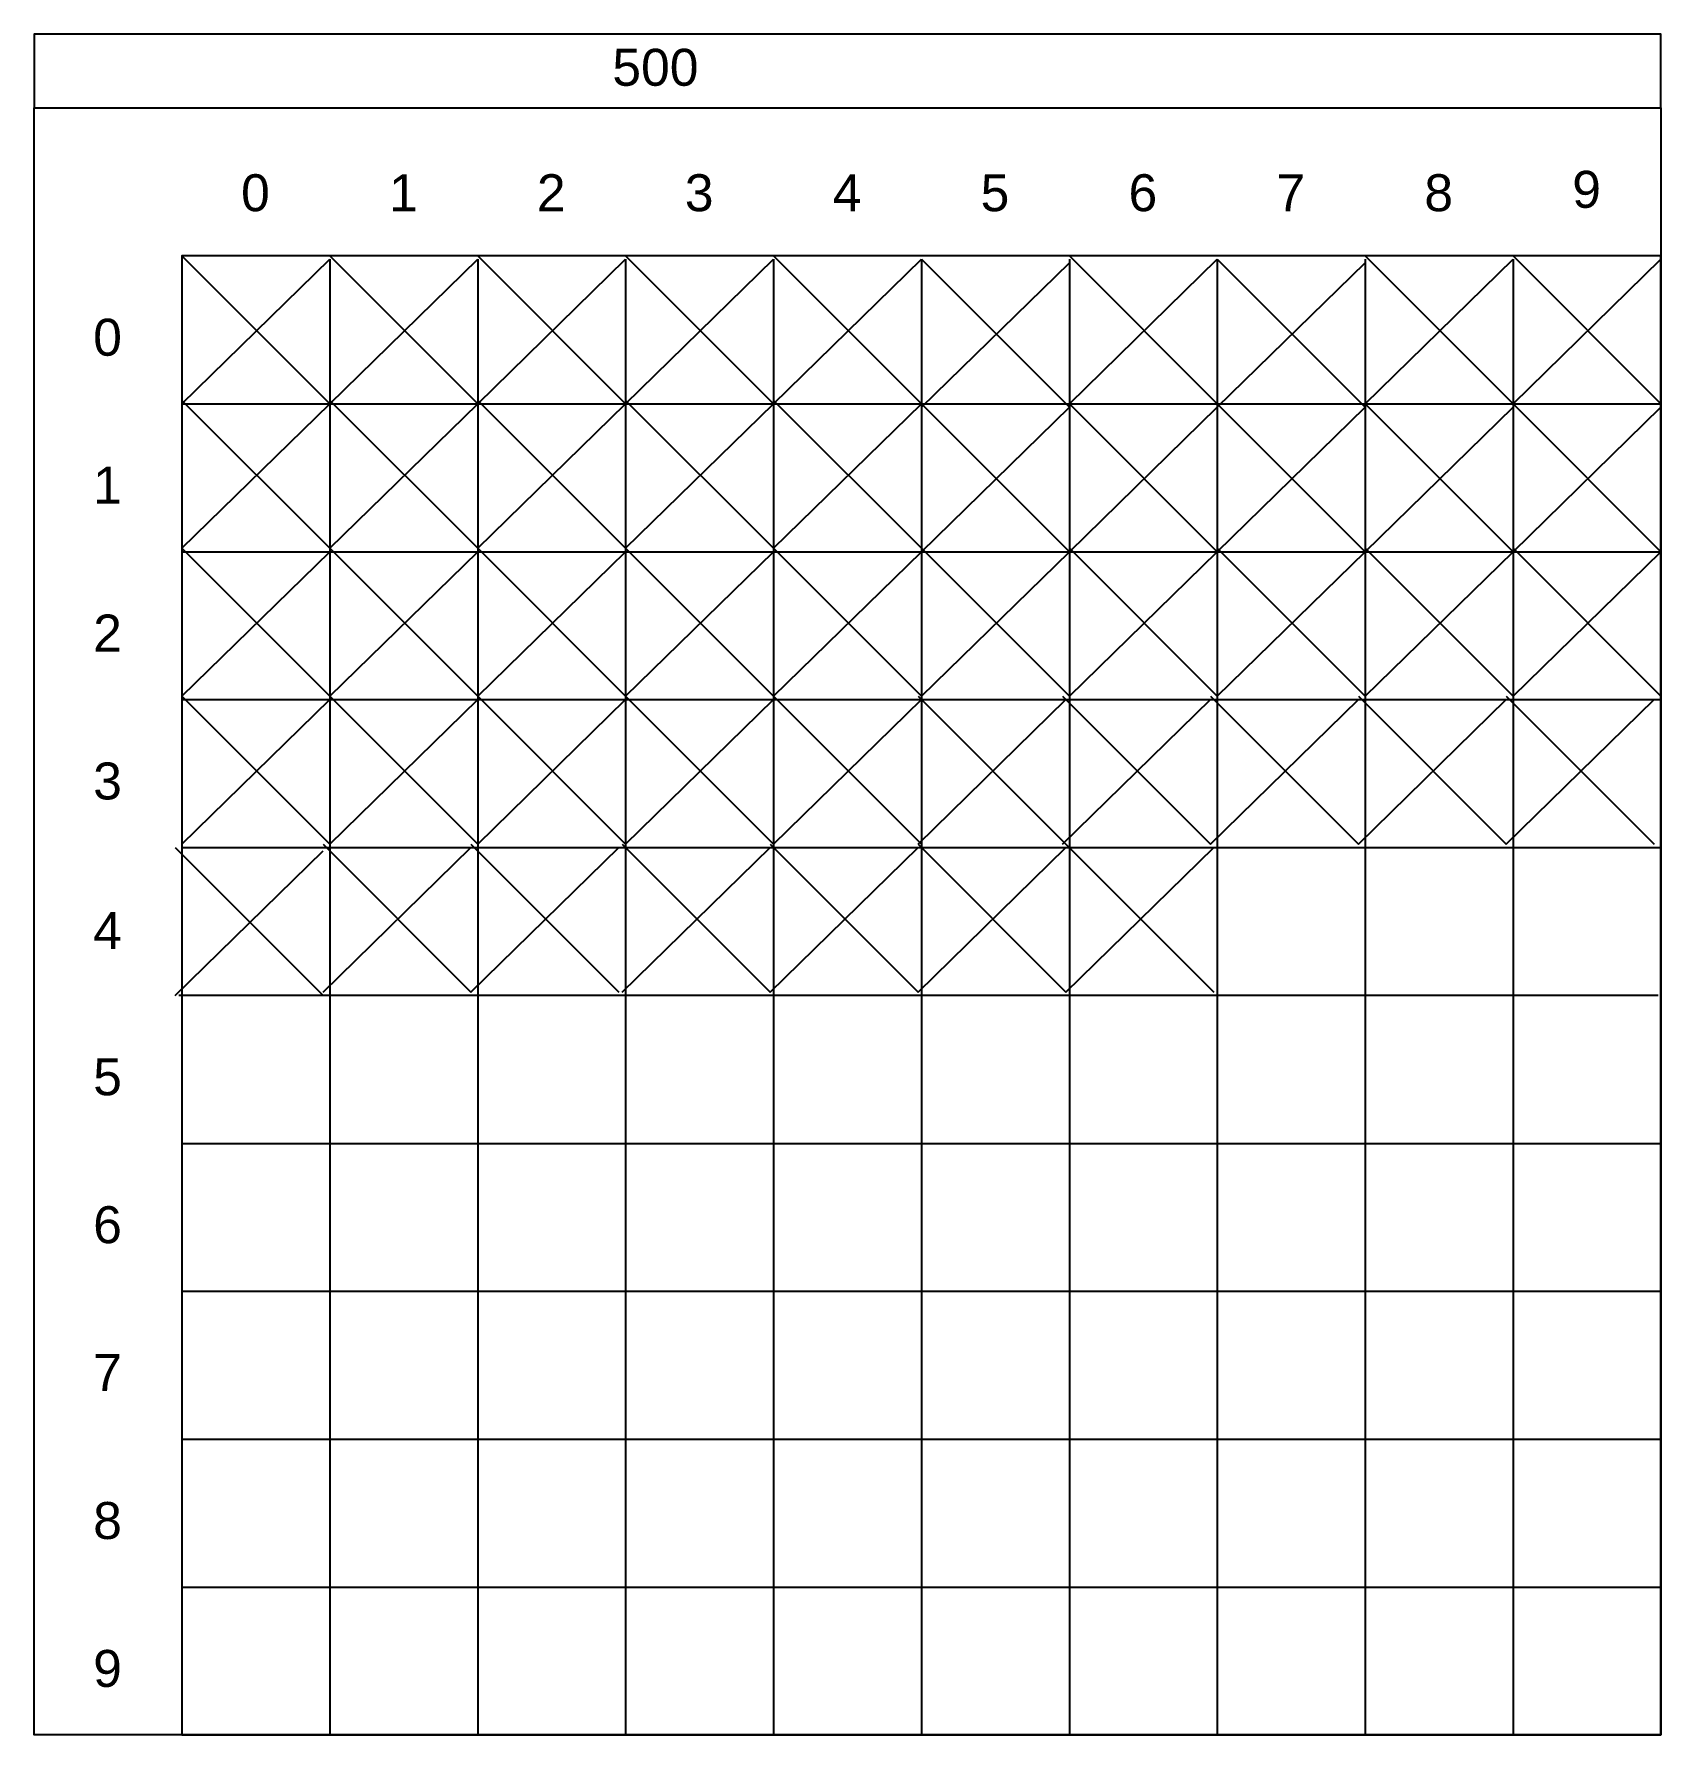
# Model space of a CAD drawing. Header units: millimetres. Extents: x 18058 to 21085, y 38505 to 40700.
# Drawn here: x 18832 to 18942, y 39760 to 39875 of the extents above; entities that cross this region are included whole.
import ezdxf

# ---------------------------------------------------------------- set-up
doc = ezdxf.new("R2010")
doc.units = ezdxf.units.MM
doc.layers.add('Маркировка', color=7, linetype='Continuous', lineweight=25)
doc.layers.add('Элементы', color=7, linetype='Continuous', lineweight=25)
doc.styles.get("Standard").update_dxf_attribs({"font": 'arial.ttf'})

msp = doc.modelspace()

# ---------------------------------------------------------------- texts
at = {"layer": 'Маркировка'}
for s, p in [('500', (18871.1, 39871.5)), ('0', (18846, 39863.02)), ('1', (18856, 39863.02)), ('2', (18866, 39863.02)), ('3', (18876, 39863.02)), ('4', (18886, 39863.02)), ('5', (18896, 39863.02)), ('6', (18906, 39863.02)), ('7', (18916, 39863.02)), ('8', (18926, 39863.02)), ('9', (18936, 39863.25)), ('0', (18836, 39853.25)), ('1', (18836, 39843.25)), ('2', (18836, 39833.25)), ('3', (18836, 39823.25)), ('4', (18836, 39813.14)), ('5', (18836, 39803.25)), ('6', (18836, 39793.25)), ('7', (18836, 39783.25)), ('8', (18836, 39773.25)), ('9', (18836, 39763.25))]:
    msp.add_text(s, height=2.5, dxfattribs=at).set_placement(p)

# ---------------------------------------------------------------- linework, layer by layer
at = {"layer": 'Элементы'}
for p, q in [((18842, 39860), (18852, 39850)), ((18842, 39850), (18852, 39859.77)), ((18852, 39860), (18862, 39850)), ((18852, 39859.77), (18852, 39760)), ((18852, 39850), (18862, 39859.77)), ((18862, 39860), (18872, 39850)), ((18862, 39859.77), (18862, 39760)), ((18862, 39850), (18872, 39859.77)), ((18872, 39860), (18882, 39850)), ((18872, 39859.77), (18872, 39760)), ((18872, 39850), (18882, 39859.77)), ((18882, 39860), (18892, 39850)), ((18882, 39859.77), (18882, 39760)), ((18882, 39850), (18892, 39859.77)), ((18892, 39859.77), (18892, 39760)), ((18892, 39859.77), (18902, 39849.77)), ((18892, 39849.77), (18902, 39859.54)), ((18902, 39860), (18912, 39850)), ((18902, 39859.77), (18902, 39760)), ((18902, 39850), (18912, 39859.77)), ((18912, 39859.77), (18912, 39760)), ((18912, 39859.77), (18922, 39849.77)), ((18912, 39849.77), (18922, 39859.54)), ((18922, 39860), (18932, 39850)), ((18922, 39859.77), (18922, 39760)), ((18922, 39850), (18932, 39859.77)), ((18932, 39860), (18942, 39850)), ((18932, 39859.77), (18932, 39760)), ((18932, 39850), (18942, 39859.77)), ((18842, 39850.23), (18852, 39840.23)), ((18842, 39850), (18942, 39850)), ((18842, 39840.23), (18852, 39850)), ((18852, 39850.23), (18862, 39840.23)), ((18852, 39840.23), (18862, 39850)), ((18862, 39850.23), (18872, 39840.23)), ((18862, 39840.23), (18872, 39850)), ((18872, 39850.23), (18882, 39840.23)), ((18872, 39840.23), (18882, 39850)), ((18882, 39850.23), (18892, 39840.23)), ((18882, 39840.23), (18892, 39850)), ((18892, 39850), (18902, 39840)), ((18902, 39850), (18912, 39840)), ((18912, 39850), (18922, 39840)), ((18922, 39850), (18932, 39840)), ((18932, 39850), (18942, 39840)), ((18892, 39840), (18902, 39849.77)), ((18902, 39840), (18912, 39849.77)), ((18912, 39840), (18922, 39849.77)), ((18922, 39840), (18932, 39849.77)), ((18932, 39840), (18942, 39849.77)), ((18842, 39840.23), (18852, 39830.23)), ((18842, 39840), (18942, 39840)), ((18842, 39830.23), (18852, 39840)), ((18852, 39840.23), (18862, 39830.23)), ((18852, 39830.23), (18862, 39840)), ((18862, 39840.23), (18872, 39830.23)), ((18862, 39830.23), (18872, 39840)), ((18872, 39840.23), (18882, 39830.23)), ((18872, 39830.23), (18882, 39840)), ((18882, 39840.23), (18892, 39830.23)), ((18882, 39830.23), (18892, 39840)), ((18892, 39840.23), (18902, 39830.23)), ((18892, 39830.23), (18902, 39840)), ((18902, 39840.23), (18912, 39830.23)), ((18902, 39830.23), (18912, 39840)), ((18912, 39840.23), (18922, 39830.23)), ((18912, 39830.23), (18922, 39840)), ((18922, 39840.23), (18932, 39830.23)), ((18922, 39830.23), (18932, 39840)), ((18932, 39840.23), (18942, 39830.23)), ((18932, 39830.23), (18942, 39840)), ((18842, 39830.23), (18852, 39820.23)), ((18842, 39830), (18942, 39830)), ((18842, 39820.23), (18852, 39830)), ((18852, 39830.23), (18862, 39820.23)), ((18852, 39820.23), (18862, 39830)), ((18862, 39830.23), (18872, 39820.23)), ((18862, 39820.23), (18872, 39830)), ((18872, 39830.23), (18882, 39820.23)), ((18872, 39820.23), (18882, 39830)), ((18882, 39830.23), (18892, 39820.23)), ((18882, 39820.23), (18892, 39830)), ((18891.77, 39830.23), (18901.77, 39820.23)), ((18891.77, 39820.23), (18901.77, 39830)), ((18901.54, 39830.23), (18911.54, 39820.23)), ((18901.54, 39820.23), (18911.54, 39830)), ((18911.54, 39830.23), (18921.54, 39820.23)), ((18911.54, 39820.23), (18921.54, 39830)), ((18921.54, 39830.23), (18931.54, 39820.23)), ((18921.54, 39820.23), (18931.54, 39830)), ((18931.54, 39830.23), (18941.54, 39820.23)), ((18931.54, 39820.23), (18941.54, 39830)), ((18841.54, 39820), (18851.54, 39810)), ((18842, 39820), (18942, 39820)), ((18851.54, 39820.23), (18861.54, 39810.23)), ((18851.54, 39810.23), (18861.54, 39820)), ((18861.54, 39820.23), (18871.54, 39810.23)), ((18861.54, 39810.23), (18871.54, 39820)), ((18871.77, 39820.23), (18881.77, 39810.23)), ((18871.77, 39810.23), (18881.77, 39820)), ((18881.77, 39820.23), (18891.77, 39810.23)), ((18881.77, 39810.23), (18891.77, 39820)), ((18891.77, 39820.23), (18901.77, 39810.23)), ((18891.77, 39810.23), (18901.77, 39820)), ((18901.77, 39820.23), (18911.77, 39810.23)), ((18901.77, 39810.23), (18911.77, 39820)), ((18841.54, 39810), (18851.54, 39819.77)), ((18841.8, 39810.02), (18941.8, 39810.02)), ((18842, 39800), (18942, 39800)), ((18842, 39790), (18942, 39790)), ((18842, 39780), (18942, 39780)), ((18842, 39770), (18942, 39770))]:
    msp.add_line(p, q, dxfattribs=at)
for points in [[(18832, 39870), (18942, 39870), (18942, 39875), (18832, 39875)], [(18832, 39870), (18942, 39870), (18942, 39760), (18832, 39760)], [(18942, 39860), (18842, 39860), (18842, 39760), (18942, 39760)]]:
    msp.add_lwpolyline(points, close=True, dxfattribs=at)

msp.set_redraw_order([(e.dxf.handle, doc.entitydb.next_handle()) for e in msp.query("TEXT MTEXT ATTDEF DIMENSION ARC_DIMENSION")])  # texts and dimensions are drawn at this point

doc.saveas('drawing.dxf')
